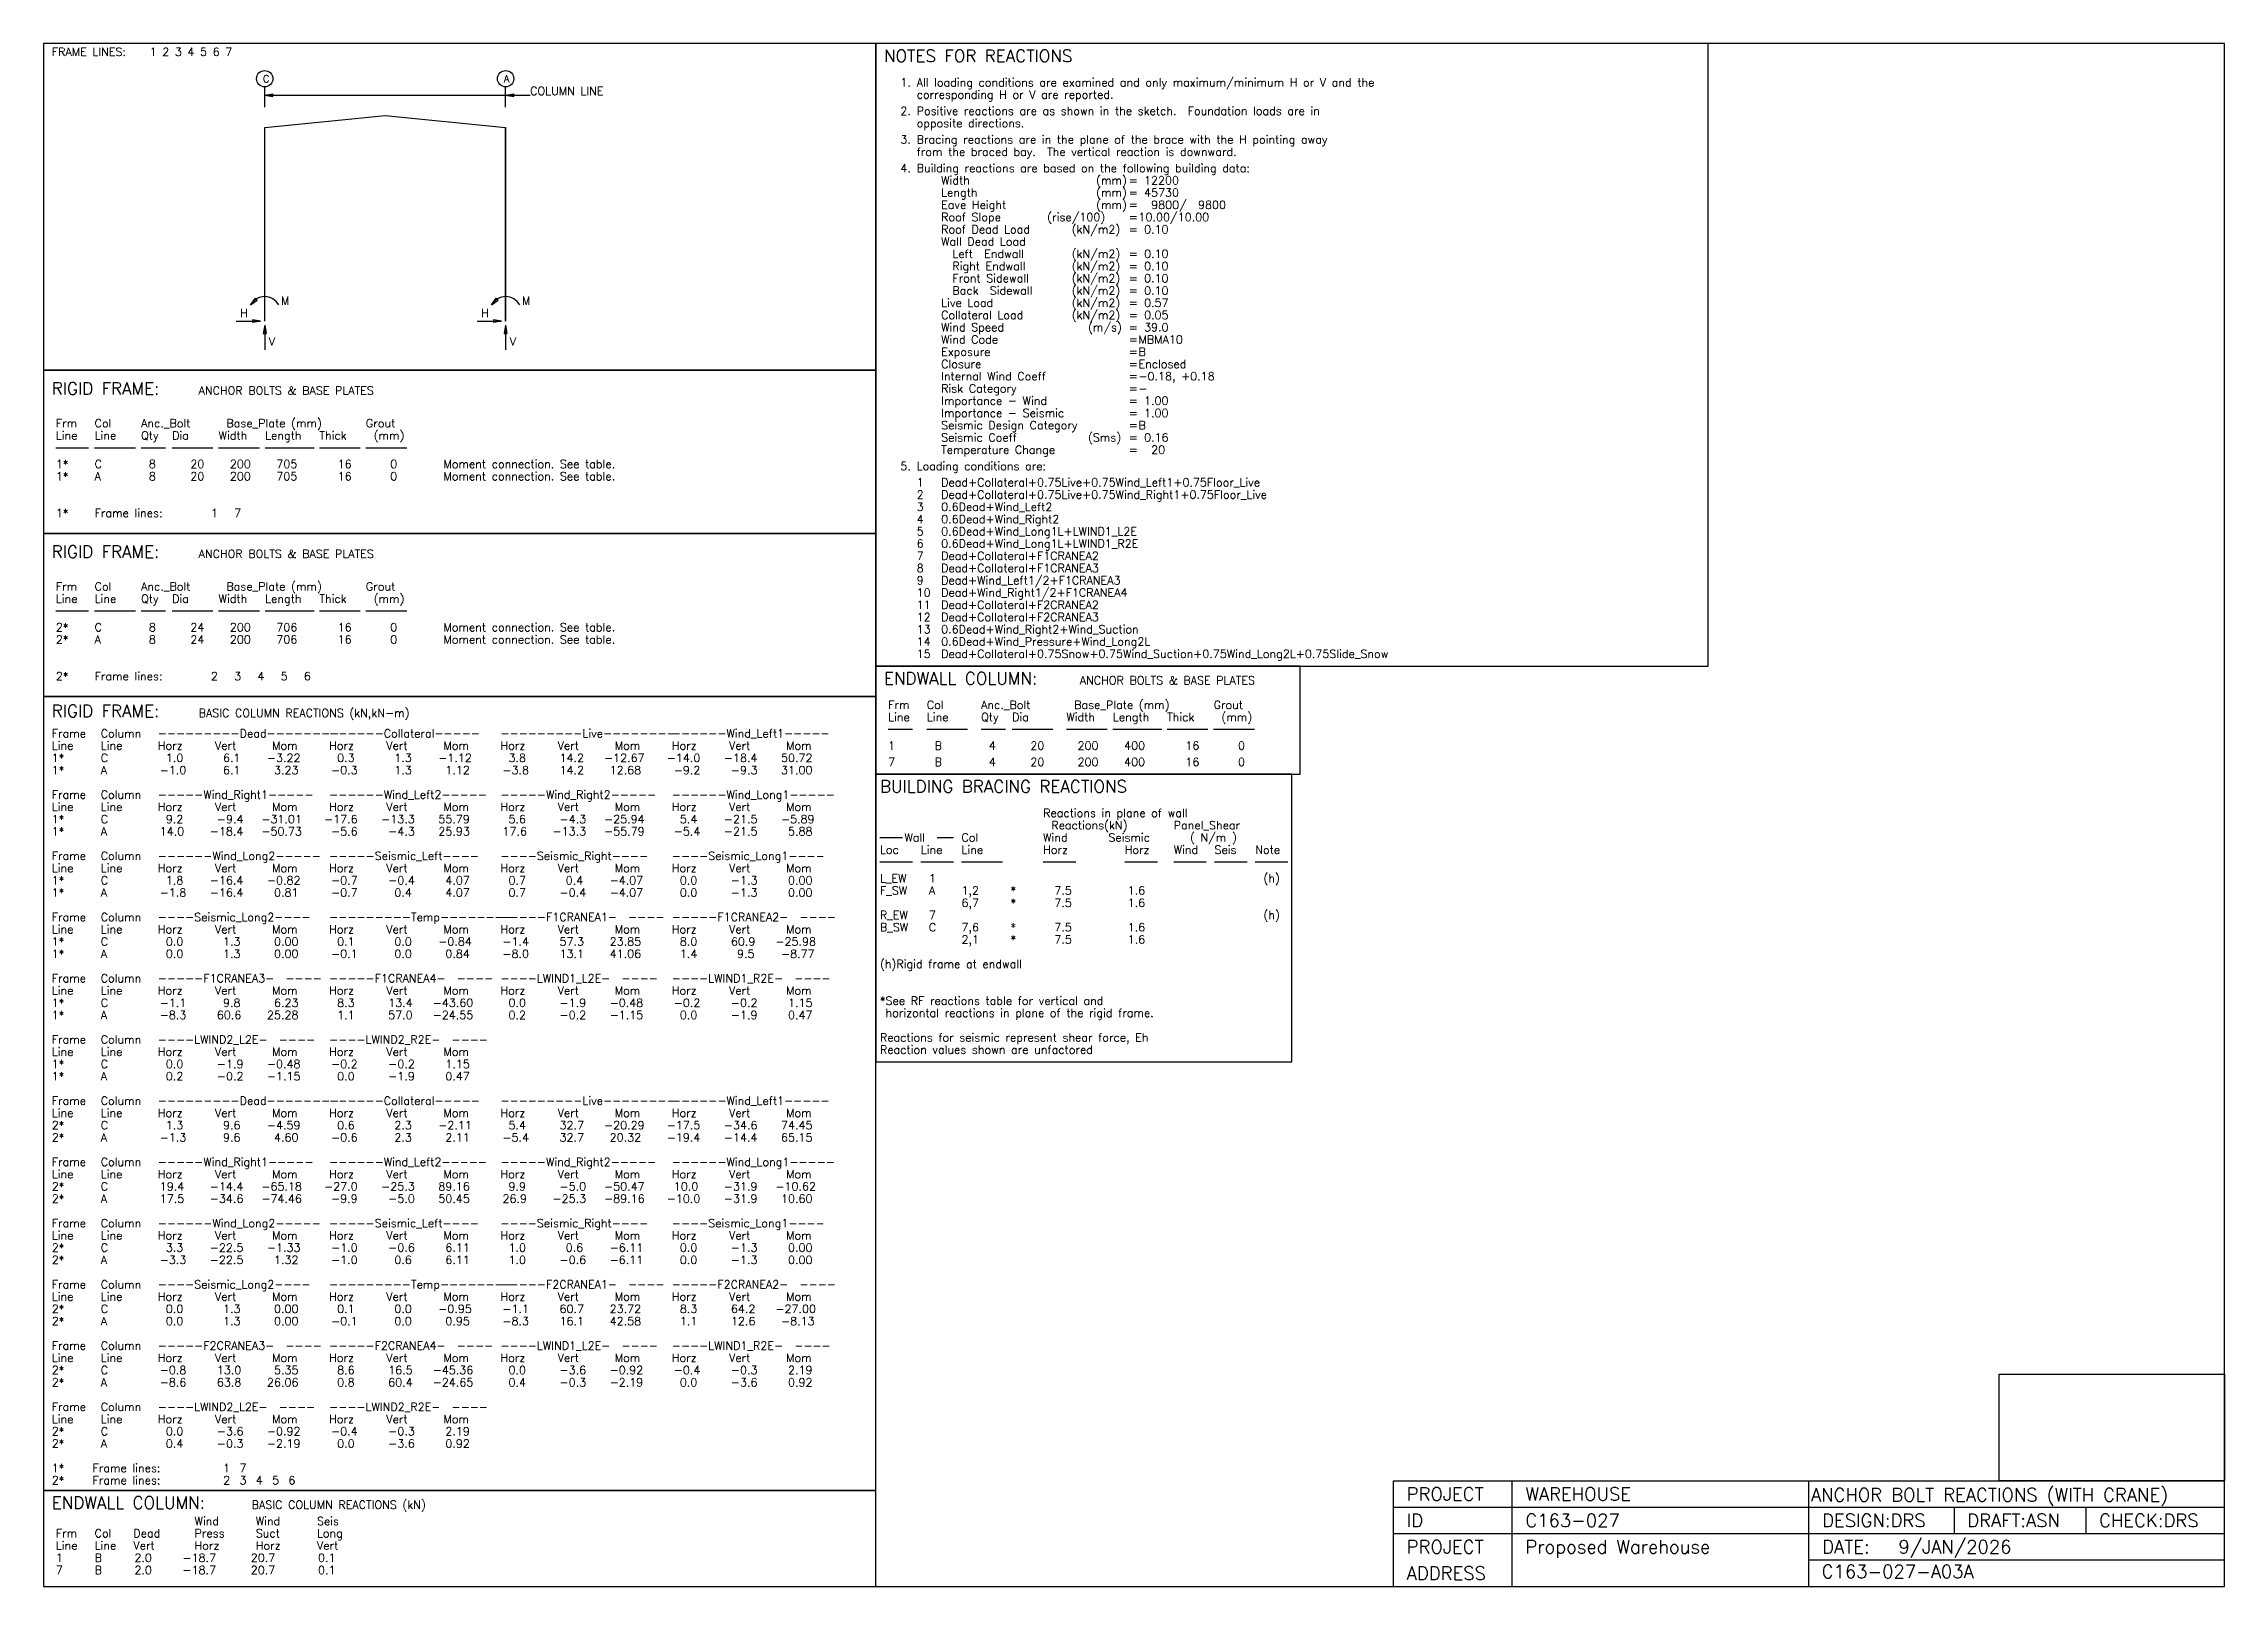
# Model space of a CAD drawing. Extents: x 0 to 48253, y 10738 to 44860.
import ezdxf

# ---------------------------------------------------------------- set-up
doc = ezdxf.new("R2010")
doc.units = 0
doc.header["$MEASUREMENT"] = 0
doc.linetypes.add('CONTIN', pattern=[0])
doc.layers.get('0').update_dxf_attribs({"linetype": 'CONTIN'})
for name, color, linetype in [('1', 7, 'CONTIN'), ('13', 1, 'CONTIN'), ('14', 7, 'CONTIN'), ('20', 7, 'CONTIN'), ('22', 7, 'CONTIN'), ('26', 7, 'CONTIN')]:
    doc.layers.add(name, color=color, linetype=linetype)
doc.styles.add('SIMPLEX', font='SIMPLEX')
picture_1 = doc.add_image_def('image1.png', size_in_pixel=(129, 61))

msp = doc.modelspace()

# ---------------------------------------------------------------- texts
at = {"layer": '14', "style": 'SIMPLEX'}
for s, height, p in [('PROJECT', 291.8, (30161, 12634)), ('WAREHOUSE', 291.8, (32787, 12634)), ('ANCHOR BOLT REACTIONS (WITH CRANE)', 291.82, (39105, 12617)), ('ID', 291.8, (30161, 12051)), ('C163-027', 291.8, (32787, 12051)), ('DESIGN:DRS', 291.8, (39353, 12051)), ('DRAFT:ASN', 291.8, (42563, 12051)), ('CHECK:DRS', 291.8, (45481, 12051)), ('PROJECT', 291.8, (30161, 11467)), ('Proposed Warehouse', 291.82, (32787, 11467)), ('DATE:', 291.8, (39353, 11467)), (' 9/JAN/2026', 291.82, (40841, 11467)), ('ADDRESS', 291.8, (30161, 10883)), ('C163-027-A03A ', 291.82, (39343, 10922))]:
    msp.add_text(s, height=height, dxfattribs=at).set_placement(p)

# ---------------------------------------------------------------- blocks, each defined once
blk = doc.blocks.new('MARROW')
for p, q in [((0, 0), (-2.54, 0.42)), ((-2.54, 0.42), (-2.54, -0.42)), ((0, 0), (-2.54, -0.42))]:
    blk.add_line(p, q)
blk = doc.blocks.new('RFRM-1', base_point=(-4891.323, 6138.369))
for p, q in [((13523.782, 6138.369), (-4891.323, 6138.369)), ((-4891.323, 6138.369), (-4891.323, -1083.242)), ((13523.782, -1083.242), (13523.782, 6138.369)), ((-4891.323, -1083.242), (13523.782, -1083.242))]:
    blk.add_line(p, q)
at = {"layer": '1'}
for p, q in [((0, 4730.154), (0, 5181.505)), ((0, 5000.965), (5873.541, 5000.965)), ((5331.92, 4730.154), (5331.92, 5181.505)), ((0, 4283.018), (2665.96, 4549.614)), ((2665.96, 4549.614), (5331.92, 4283.018)), ((0, 0), (0, 4283.018)), ((0, 0), (0, 4283.018)), ((5331.92, 4283.018), (5331.92, 0)), ((5331.92, 0), (5331.92, 4283.018)), ((-631.891, 0), (-90.27, 0)), ((4700.03, 0), (5241.65, 0)), ((0, -90.27), (0, -631.891)), ((5331.92, -90.27), (5331.92, -631.891))]:
    blk.add_line(p, q, dxfattribs=at)
for centre in [(0, 180.54), (5331.92, 180.54)]:
    blk.add_arc(centre, 361.081, 30, 150, dxfattribs=at)
at = {"layer": '13'}
for centre in [(0, 5362.045), (5331.92, 5362.045)]:
    blk.add_circle(centre, 180.54, dxfattribs=at)
at = {"layer": '1', "xscale": 71.079, "yscale": 71.079, "zscale": 71.079}
for p, rotation in [((0, 5000.965), 180), ((5331.92, 5000.965), 180), ((-312.705, 361.08), 225), ((5019.216, 361.08), 225), ((0, -90.27), 90), ((5331.92, -90.27), 90)]:
    blk.add_blockref('MARROW', p, dxfattribs=dict(at, rotation=rotation))
for p in [(-90.27, 0), (5241.65, 0)]:
    blk.add_blockref('MARROW', p, dxfattribs=at)
at = {"layer": '13', "style": 'SIMPLEX'}
for s, p in [('C', (-40.622, 5280.802)), ('A', (5291.299, 5280.802))]:
    blk.add_text(s, height=162.486, dxfattribs=at).set_placement(p)
at = {"layer": '14', "style": 'SIMPLEX'}
for s, p in [('FRAME LINES:', (-4710.783, 5867.559)), ('1 2 3 4 5 6 7', (-2544.3, 5867.559)), ('COLUMN LINE', (5873.541, 5000.965)), ('M', (361.081, 361.081)), ('M', (5693.001, 361.081)), ('H', (-541.621, 90.27)), ('H', (4790.3, 90.27)), ('V', (90.27, -541.621)), ('V', (5422.19, -541.621))]:
    blk.add_text(s, height=180.54, dxfattribs=at).set_placement(p)
blk = doc.blocks.new('BOLT01')
for p, q in [((18415.104, 0), (0, 0)), ((0, 0), (0, -3610.805)), ((18415.104, -3610.805), (18415.104, 0)), ((0, -3610.805), (18415.104, -3610.805))]:
    blk.add_line(p, q)
at = {"layer": '14'}
for p, q in [((270.81, -1715.132), (992.971, -1715.132)), ((1128.377, -1715.132), (2031.078, -1715.132)), ((2157.456, -1715.132), (2699.077, -1715.132)), ((2843.509, -1715.132), (3746.21, -1715.132)), ((3872.588, -1715.132), (4775.289, -1715.132)), ((4901.667, -1715.132), (5984.908, -1715.132)), ((6102.259, -1715.132), (7004.96, -1715.132)), ((7131.339, -1715.132), (8034.041, -1715.132))]:
    blk.add_line(p, q, dxfattribs=at)
at = {"layer": '13', "style": 'SIMPLEX'}
for s, p in [('1*', (270.81, -2166.483)), ('1*', (270.81, -2437.293)), ('A', (1128.377, -2437.293)), ('C', (1128.377, -2166.483)), ('1*', (270.81, -3249.725)), ('1', (3701.074, -3249.725)), ('7', (4215.614, -3249.725))]:
    blk.add_text(s, height=180.54, dxfattribs=at).set_placement(p)
at = {"layer": '14', "style": 'SIMPLEX'}
for s, p in [('Frm', (270.81, -1263.782)), ('Line', (270.81, -1534.592)), ('Col', (1128.377, -1263.782)), ('Line', (1128.377, -1534.592)), ('Anc._Bolt', (2157.456, -1263.782)), ('Qty', (2157.456, -1534.592)), ('Dia', (2843.509, -1534.592)), ('Width', (3872.588, -1534.592)), ('Base_Plate (mm)', (4044.101, -1263.782)), ('Length', (4901.667, -1534.592)), ('Thick', (6102.259, -1534.592)), ('Grout', (7131.339, -1263.782)), ('(mm)', (7302.853, -1534.592)), ('Moment connection. See table.', (8846.475, -2166.483)), ('Moment connection. See table.', (8846.475, -2437.293)), ('Frame lines:', (1128.377, -3249.725))]:
    blk.add_text(s, height=180.54, dxfattribs=at).set_placement(p)
at = {"layer": '20', "style": 'SIMPLEX'}
for s, height, p in [('RIGID FRAME:', 270.81, (180.54, -541.621)), ('ANCHOR BOLTS & BASE PLATES', 180.54, (3430.265, -541.621))]:
    blk.add_text(s, height=height, dxfattribs=at).set_placement(p)
at = {"layer": '26', "style": 'SIMPLEX'}
for s, p in [('8', (2328.969, -2166.483)), ('8', (2328.969, -2437.293)), ('   20', (2843.509, -2166.483)), ('   20', (2843.509, -2437.293)), ('  200', (3872.588, -2166.483)), ('  200', (3872.588, -2437.293)), ('  705', (4901.667, -2166.483)), ('  705', (4901.667, -2437.293)), ('   16', (6102.259, -2166.483)), ('   16', (6102.259, -2437.293)), ('    0', (7131.339, -2166.483)), ('    0', (7131.339, -2437.293))]:
    blk.add_text(s, height=180.54, dxfattribs=at).set_placement(p)
blk = doc.blocks.new('BOLT02')
for p, q in [((18415.104, 0), (0, 0)), ((0, 0), (0, -3610.805)), ((18415.104, -3610.805), (18415.104, 0)), ((0, -3610.805), (18415.104, -3610.805))]:
    blk.add_line(p, q)
at = {"layer": '14'}
for p, q in [((270.81, -1715.132), (992.971, -1715.132)), ((1128.377, -1715.132), (2031.078, -1715.132)), ((2157.456, -1715.132), (2699.077, -1715.132)), ((2843.509, -1715.132), (3746.21, -1715.132)), ((3872.588, -1715.132), (4775.289, -1715.132)), ((4901.667, -1715.132), (5984.908, -1715.132)), ((6102.259, -1715.132), (7004.96, -1715.132)), ((7131.339, -1715.132), (8034.041, -1715.132))]:
    blk.add_line(p, q, dxfattribs=at)
at = {"layer": '13', "style": 'SIMPLEX'}
for s, p in [('2*', (270.81, -2166.483)), ('2*', (270.81, -2437.293)), ('A', (1128.377, -2437.293)), ('C', (1128.377, -2166.483)), ('2*', (270.81, -3249.725)), ('2', (3701.074, -3249.725)), ('3', (4215.614, -3249.725)), ('4', (4730.153, -3249.725)), ('5', (5244.693, -3249.725)), ('6', (5759.232, -3249.725))]:
    blk.add_text(s, height=180.54, dxfattribs=at).set_placement(p)
at = {"layer": '14', "style": 'SIMPLEX'}
for s, p in [('Frm', (270.81, -1263.782)), ('Line', (270.81, -1534.592)), ('Col', (1128.377, -1263.782)), ('Line', (1128.377, -1534.592)), ('Anc._Bolt', (2157.456, -1263.782)), ('Qty', (2157.456, -1534.592)), ('Dia', (2843.509, -1534.592)), ('Width', (3872.588, -1534.592)), ('Base_Plate (mm)', (4044.101, -1263.782)), ('Length', (4901.667, -1534.592)), ('Thick', (6102.259, -1534.592)), ('Grout', (7131.339, -1263.782)), ('(mm)', (7302.853, -1534.592)), ('Moment connection. See table.', (8846.475, -2166.483)), ('Moment connection. See table.', (8846.475, -2437.293)), ('Frame lines:', (1128.377, -3249.725))]:
    blk.add_text(s, height=180.54, dxfattribs=at).set_placement(p)
at = {"layer": '20', "style": 'SIMPLEX'}
for s, height, p in [('RIGID FRAME:', 270.81, (180.54, -541.621)), ('ANCHOR BOLTS & BASE PLATES', 180.54, (3430.265, -541.621))]:
    blk.add_text(s, height=height, dxfattribs=at).set_placement(p)
at = {"layer": '26', "style": 'SIMPLEX'}
for s, p in [('8', (2328.969, -2166.483)), ('8', (2328.969, -2437.293)), ('   24', (2843.509, -2166.483)), ('   24', (2843.509, -2437.293)), ('  200', (3872.588, -2166.483)), ('  200', (3872.588, -2437.293)), ('  706', (4901.667, -2166.483)), ('  706', (4901.667, -2437.293)), ('   16', (6102.259, -2166.483)), ('   16', (6102.259, -2437.293)), ('    0', (7131.339, -2166.483)), ('    0', (7131.339, -2437.293))]:
    blk.add_text(s, height=180.54, dxfattribs=at).set_placement(p)
blk = doc.blocks.new('RFBASE')
at = {"layer": '1'}
for p, q in [((18415.104, 0), (0, 0)), ((0, 0), (0, -17557.535)), ((18415.104, -17557.535), (18415.104, 0)), ((0, -17557.535), (18415.104, -17557.535))]:
    blk.add_line(p, q, dxfattribs=at)
at = {"layer": '13', "style": 'SIMPLEX'}
for s, p in [('1*', (180.54, -1444.322)), ('C', (1263.782, -1444.322)), ('1*', (180.54, -1715.132)), ('A', (1263.782, -1715.132)), ('1*', (180.54, -2798.374)), ('1*', (180.54, -3069.185)), ('A', (1263.782, -3069.185)), ('C', (1263.782, -2798.374)), ('1*', (180.54, -4152.426)), ('1*', (180.54, -4423.236)), ('A', (1263.782, -4423.236)), ('C', (1263.782, -4152.426)), ('1*', (180.54, -5506.478)), ('1*', (180.54, -5777.288)), ('A', (1263.782, -5777.288)), ('C', (1263.782, -5506.478)), ('1*', (180.54, -6860.528)), ('C', (1263.782, -6860.528)), ('1*', (180.54, -7131.339)), ('A', (1263.782, -7131.339)), ('1*', (180.54, -8214.581)), ('C', (1263.782, -8214.581)), ('1*', (180.54, -8485.392)), ('A', (1263.782, -8485.392)), ('2*', (180.54, -9568.633)), ('C', (1263.782, -9568.633)), ('2*', (180.54, -9839.443)), ('A', (1263.782, -9839.443)), ('2*', (180.54, -10922.686)), ('2*', (180.54, -11193.496)), ('A', (1263.782, -11193.496)), ('C', (1263.782, -10922.686)), ('2*', (180.54, -12276.737)), ('2*', (180.54, -12547.548)), ('A', (1263.782, -12547.548)), ('C', (1263.782, -12276.737)), ('2*', (180.54, -13630.789)), ('C', (1263.782, -13630.789)), ('2*', (180.54, -13901.6)), ('A', (1263.782, -13901.6)), ('2*', (180.54, -14984.84)), ('C', (1263.782, -14984.84)), ('2*', (180.54, -15255.65)), ('A', (1263.782, -15255.65)), ('2*', (180.54, -16338.891)), ('C', (1263.782, -16338.891)), ('2*', (180.54, -16609.701)), ('A', (1263.782, -16609.701)), ('2*', (180.54, -17422.133)), ('1*', (180.54, -17151.32)), ('2', (3971.885, -17422.133)), ('1', (3971.885, -17151.32)), ('7', (4332.966, -17151.32)), ('3', (4332.966, -17422.133)), ('4', (4694.047, -17422.133)), ('5', (5055.127, -17422.133)), ('6', (5416.208, -17422.133))]:
    blk.add_text(s, height=180.54, dxfattribs=at).set_placement(p)
at = {"layer": '14', "style": 'SIMPLEX'}
for s, p in [('Frame', (180.54, -902.701)), ('Column', (1263.782, -902.701)), ('---------Dead--------', (2527.563, -902.701)), ('------Collateral-----', (6318.909, -902.701)), ('---------Live--------', (10110.254, -902.701)), ('------Wind_Left1-----', (13901.6, -902.701)), ('Line', (180.54, -1173.512)), ('Line', (1263.782, -1173.512)), ('Horz', (2527.563, -1173.512)), ('Vert', (3791.345, -1173.512)), ('Mom', (5055.127, -1173.512)), ('Horz', (6318.909, -1173.512)), ('Vert', (7582.69, -1173.512)), ('Mom', (8846.473, -1173.512)), ('Horz', (10110.254, -1173.512)), ('Vert', (11374.036, -1173.512)), ('Mom', (12637.817, -1173.512)), ('Horz', (13901.6, -1173.512)), ('Vert', (15165.381, -1173.512)), ('Mom', (16429.162, -1173.512)), ('Frame', (180.54, -2256.753)), ('Line', (180.54, -2527.564)), ('Column', (1263.782, -2256.753)), ('Line', (1263.782, -2527.564)), ('-----Wind_Right1-----', (2527.563, -2256.753)), ('Horz', (2527.563, -2527.564)), ('Vert', (3791.345, -2527.564)), ('Mom', (5055.127, -2527.564)), ('------Wind_Left2-----', (6318.909, -2256.753)), ('Horz', (6318.909, -2527.564)), ('Vert', (7582.69, -2527.564)), ('Mom', (8846.473, -2527.564)), ('-----Wind_Right2-----', (10110.254, -2256.753)), ('Horz', (10110.254, -2527.564)), ('Vert', (11374.036, -2527.564)), ('Mom', (12637.817, -2527.564)), ('------Wind_Long1-----', (13901.6, -2256.753)), ('Horz', (13901.6, -2527.564)), ('Vert', (15165.381, -2527.564)), ('Mom', (16429.162, -2527.564)), ('Frame', (180.54, -3610.805)), ('Line', (180.54, -3881.615)), ('Column', (1263.782, -3610.805)), ('Line', (1263.782, -3881.615)), ('------Wind_Long2-----', (2527.563, -3610.805)), ('Horz', (2527.563, -3881.615)), ('Vert', (3791.345, -3881.615)), ('Mom', (5055.127, -3881.615)), ('-----Seismic_Left----', (6318.909, -3610.805)), ('Horz', (6318.909, -3881.615)), ('Vert', (7582.69, -3881.615)), ('Mom', (8846.473, -3881.615)), ('----Seismic_Right----', (10110.254, -3610.805)), ('Horz', (10110.254, -3881.615)), ('Vert', (11374.036, -3881.615)), ('Mom', (12637.817, -3881.615)), ('----Seismic_Long1----', (13901.6, -3610.805)), ('Horz', (13901.6, -3881.615)), ('Vert', (15165.381, -3881.615)), ('Mom', (16429.162, -3881.615)), ('Frame', (180.54, -4964.856)), ('Column', (1263.782, -4964.856)), ('----Seismic_Long2----', (2527.563, -4964.856)), ('---------Temp--------', (6318.909, -4964.856)), ('-----F1CRANEA1-  ----', (10110.254, -4964.856)), ('-----F1CRANEA2-  ----', (13901.6, -4964.856)), ('Line', (180.54, -5235.667)), ('Line', (1263.782, -5235.667)), ('Horz', (2527.563, -5235.667)), ('Vert', (3791.345, -5235.667)), ('Mom', (5055.127, -5235.667)), ('Horz', (6318.909, -5235.667)), ('Vert', (7582.69, -5235.667)), ('Mom', (8846.473, -5235.667)), ('Horz', (10110.254, -5235.667)), ('Vert', (11374.036, -5235.667)), ('Mom', (12637.817, -5235.667)), ('Horz', (13901.6, -5235.667)), ('Vert', (15165.381, -5235.667)), ('Mom', (16429.162, -5235.667)), ('Frame', (180.54, -6318.908)), ('Column', (1263.782, -6318.908)), ('-----F1CRANEA3-  ----', (2527.563, -6318.908)), ('-----F1CRANEA4-  ----', (6318.909, -6318.908)), ('----LWIND1_L2E-  ----', (10110.254, -6318.908)), ('----LWIND1_R2E-  ----', (13901.6, -6318.908)), ('Line', (180.54, -6589.719)), ('Line', (1263.782, -6589.719)), ('Horz', (2527.563, -6589.719)), ('Vert', (3791.345, -6589.719)), ('Mom', (5055.127, -6589.719)), ('Horz', (6318.909, -6589.719)), ('Vert', (7582.69, -6589.719)), ('Mom', (8846.473, -6589.719)), ('Horz', (10110.254, -6589.719)), ('Vert', (11374.036, -6589.719)), ('Mom', (12637.817, -6589.719)), ('Horz', (13901.6, -6589.719)), ('Vert', (15165.381, -6589.719)), ('Mom', (16429.162, -6589.719)), ('Frame', (180.54, -7672.96)), ('Column', (1263.782, -7672.96)), ('----LWIND2_L2E-  ----', (2527.563, -7672.96)), ('----LWIND2_R2E-  ----', (6318.909, -7672.96)), ('Line', (180.54, -7943.771)), ('Line', (1263.782, -7943.771)), ('Horz', (2527.563, -7943.771)), ('Vert', (3791.345, -7943.771)), ('Mom', (5055.127, -7943.771)), ('Horz', (6318.909, -7943.771)), ('Vert', (7582.69, -7943.771)), ('Mom', (8846.473, -7943.771)), ('Frame', (180.54, -9027.013)), ('Line', (180.54, -9297.823)), ('Column', (1263.782, -9027.013)), ('Line', (1263.782, -9297.823)), ('---------Dead--------', (2527.563, -9027.013)), ('Horz', (2527.563, -9297.823)), ('Vert', (3791.345, -9297.823)), ('Mom', (5055.127, -9297.823)), ('------Collateral-----', (6318.909, -9027.013)), ('Horz', (6318.909, -9297.823)), ('Vert', (7582.69, -9297.823)), ('Mom', (8846.473, -9297.823)), ('---------Live--------', (10110.254, -9027.013)), ('Horz', (10110.254, -9297.823)), ('Vert', (11374.036, -9297.823)), ('Mom', (12637.817, -9297.823)), ('------Wind_Left1-----', (13901.6, -9027.013)), ('Horz', (13901.6, -9297.823)), ('Vert', (15165.381, -9297.823)), ('Mom', (16429.162, -9297.823)), ('Frame', (180.54, -10381.064)), ('Line', (180.54, -10651.875)), ('Column', (1263.782, -10381.064)), ('Line', (1263.782, -10651.875)), ('-----Wind_Right1-----', (2527.563, -10381.064)), ('Horz', (2527.563, -10651.875)), ('Vert', (3791.345, -10651.875)), ('Mom', (5055.127, -10651.875)), ('------Wind_Left2-----', (6318.909, -10381.064)), ('Horz', (6318.909, -10651.875)), ('Vert', (7582.69, -10651.875)), ('Mom', (8846.473, -10651.875)), ('-----Wind_Right2-----', (10110.254, -10381.064)), ('Horz', (10110.254, -10651.875)), ('Vert', (11374.036, -10651.875)), ('Mom', (12637.817, -10651.875)), ('------Wind_Long1-----', (13901.6, -10381.064)), ('Horz', (13901.6, -10651.875)), ('Vert', (15165.381, -10651.875)), ('Mom', (16429.162, -10651.875)), ('Frame', (180.54, -11735.117)), ('Column', (1263.782, -11735.117)), ('------Wind_Long2-----', (2527.563, -11735.117)), ('-----Seismic_Left----', (6318.909, -11735.117)), ('----Seismic_Right----', (10110.254, -11735.117)), ('----Seismic_Long1----', (13901.6, -11735.117)), ('Line', (180.54, -12005.928)), ('Line', (1263.782, -12005.928)), ('Horz', (2527.563, -12005.928)), ('Vert', (3791.345, -12005.928)), ('Mom', (5055.127, -12005.928)), ('Horz', (6318.909, -12005.928)), ('Vert', (7582.69, -12005.928)), ('Mom', (8846.473, -12005.928)), ('Horz', (10110.254, -12005.928)), ('Vert', (11374.036, -12005.928)), ('Mom', (12637.817, -12005.928)), ('Horz', (13901.6, -12005.928)), ('Vert', (15165.381, -12005.928)), ('Mom', (16429.162, -12005.928)), ('Frame', (180.54, -13089.168)), ('Column', (1263.782, -13089.168)), ('----Seismic_Long2----', (2527.563, -13089.168)), ('---------Temp--------', (6318.909, -13089.168)), ('-----F2CRANEA1-  ----', (10110.254, -13089.168)), ('-----F2CRANEA2-  ----', (13901.6, -13089.168)), ('Line', (180.54, -13359.979)), ('Line', (1263.782, -13359.979)), ('Horz', (2527.563, -13359.979)), ('Vert', (3791.345, -13359.979)), ('Mom', (5055.127, -13359.979)), ('Horz', (6318.909, -13359.979)), ('Vert', (7582.69, -13359.979)), ('Mom', (8846.473, -13359.979)), ('Horz', (10110.254, -13359.979)), ('Vert', (11374.036, -13359.979)), ('Mom', (12637.817, -13359.979)), ('Horz', (13901.6, -13359.979)), ('Vert', (15165.381, -13359.979)), ('Mom', (16429.162, -13359.979)), ('Frame', (180.54, -14443.219)), ('Column', (1263.782, -14443.219)), ('-----F2CRANEA3-  ----', (2527.563, -14443.219)), ('-----F2CRANEA4-  ----', (6318.909, -14443.219)), ('----LWIND1_L2E-  ----', (10110.254, -14443.219)), ('----LWIND1_R2E-  ----', (13901.6, -14443.219)), ('Line', (180.54, -14714.028)), ('Line', (1263.782, -14714.028)), ('Horz', (2527.563, -14714.028)), ('Vert', (3791.345, -14714.028)), ('Mom', (5055.127, -14714.028)), ('Horz', (6318.909, -14714.028)), ('Vert', (7582.69, -14714.028)), ('Mom', (8846.473, -14714.028)), ('Horz', (10110.254, -14714.028)), ('Vert', (11374.036, -14714.028)), ('Mom', (12637.817, -14714.028)), ('Horz', (13901.6, -14714.028)), ('Vert', (15165.381, -14714.028)), ('Mom', (16429.162, -14714.028)), ('Frame', (180.54, -15797.27)), ('Line', (180.54, -16068.079)), ('Column', (1263.782, -15797.27)), ('Line', (1263.782, -16068.079)), ('----LWIND2_L2E-  ----', (2527.563, -15797.27)), ('Horz', (2527.563, -16068.079)), ('Vert', (3791.345, -16068.079)), ('Mom', (5055.127, -16068.079)), ('----LWIND2_R2E-  ----', (6318.909, -15797.27)), ('Horz', (6318.909, -16068.079)), ('Vert', (7582.69, -16068.079)), ('Mom', (8846.473, -16068.079)), ('Frame lines:', (1083.242, -17151.32)), ('Frame lines:', (1083.242, -17422.133))]:
    blk.add_text(s, height=180.54, dxfattribs=at).set_placement(p)
at = {"layer": '20', "style": 'SIMPLEX'}
for s, height, p in [('RIGID FRAME:', 270.81, (180.54, -451.351)), ('BASIC COLUMN REACTIONS (kN,kN-m)', 180.54, (3430.265, -451.351))]:
    blk.add_text(s, height=height, dxfattribs=at).set_placement(p)
at = {"layer": '26', "style": 'SIMPLEX'}
for s, p in [('    1.0', (2166.483, -1444.322)), ('    6.1', (3430.265, -1444.322)), ('  -3.22', (4694.047, -1444.322)), ('    0.3', (5957.829, -1444.322)), ('    1.3', (7221.61, -1444.322)), ('  -1.12', (8485.392, -1444.322)), ('    3.8', (9749.174, -1444.322)), ('   14.2', (11012.955, -1444.322)), (' -12.67', (12276.737, -1444.322)), ('  -14.0', (13540.519, -1444.322)), ('  -18.4', (14804.301, -1444.322)), ('  50.72', (16068.083, -1444.322)), ('   -1.0', (2166.483, -1715.132)), ('    6.1', (3430.265, -1715.132)), ('   3.23', (4694.047, -1715.132)), ('   -0.3', (5957.829, -1715.132)), ('    1.3', (7221.61, -1715.132)), ('   1.12', (8485.392, -1715.132)), ('   -3.8', (9749.174, -1715.132)), ('   14.2', (11012.955, -1715.132)), ('  12.68', (12276.737, -1715.132)), ('   -9.2', (13540.519, -1715.132)), ('   -9.3', (14804.301, -1715.132)), ('  31.00', (16068.083, -1715.132)), ('   14.0', (2166.483, -3069.185)), ('    9.2', (2166.483, -2798.374)), ('  -18.4', (3430.265, -3069.185)), ('   -9.4', (3430.265, -2798.374)), (' -31.01', (4694.047, -2798.374)), (' -50.73', (4694.047, -3069.185)), ('  -17.6', (5957.829, -2798.374)), ('   -5.6', (5957.829, -3069.185)), ('  -13.3', (7221.61, -2798.374)), ('   -4.3', (7221.61, -3069.185)), ('  55.79', (8485.392, -2798.374)), ('  25.93', (8485.392, -3069.185)), ('   17.6', (9749.174, -3069.185)), ('    5.6', (9749.174, -2798.374)), ('  -13.3', (11012.955, -3069.185)), ('   -4.3', (11012.955, -2798.374)), (' -25.94', (12276.737, -2798.374)), (' -55.79', (12276.737, -3069.185)), ('   -5.4', (13540.519, -3069.185)), ('    5.4', (13540.519, -2798.374)), ('  -21.5', (14804.301, -2798.374)), ('  -21.5', (14804.301, -3069.185)), ('  -5.89', (16068.083, -2798.374)), ('   5.88', (16068.083, -3069.185)), ('   -1.8', (2166.483, -4423.236)), ('    1.8', (2166.483, -4152.426)), ('  -16.4', (3430.265, -4152.426)), ('  -16.4', (3430.265, -4423.236)), ('  -0.82', (4694.047, -4152.426)), ('   0.81', (4694.047, -4423.236)), ('   -0.7', (5957.829, -4152.426)), ('   -0.7', (5957.829, -4423.236)), ('   -0.4', (7221.61, -4152.426)), ('    0.4', (7221.61, -4423.236)), ('   4.07', (8485.392, -4152.426)), ('   4.07', (8485.392, -4423.236)), ('    0.7', (9749.174, -4152.426)), ('    0.7', (9749.174, -4423.236)), ('   -0.4', (11012.955, -4423.236)), ('    0.4', (11012.955, -4152.426)), ('  -4.07', (12276.737, -4152.426)), ('  -4.07', (12276.737, -4423.236)), ('    0.0', (13540.519, -4152.426)), ('    0.0', (13540.519, -4423.236)), ('   -1.3', (14804.301, -4152.426)), ('   -1.3', (14804.301, -4423.236)), ('   0.00', (16068.083, -4152.426)), ('   0.00', (16068.083, -4423.236)), ('    0.0', (2166.483, -5506.478)), ('    0.0', (2166.483, -5777.288)), ('    1.3', (3430.265, -5506.478)), ('    1.3', (3430.265, -5777.288)), ('   0.00', (4694.047, -5506.478)), ('   0.00', (4694.047, -5777.288)), ('   -0.1', (5957.829, -5777.288)), ('    0.1', (5957.829, -5506.478)), ('    0.0', (7221.61, -5506.478)), ('    0.0', (7221.61, -5777.288)), ('  -0.84', (8485.392, -5506.478)), ('   0.84', (8485.392, -5777.288)), ('   -1.4', (9749.174, -5506.478)), ('   -8.0', (9749.174, -5777.288)), ('   57.3', (11012.955, -5506.478)), ('   13.1', (11012.955, -5777.288)), ('  23.85', (12276.737, -5506.478)), ('  41.06', (12276.737, -5777.288)), ('    8.0', (13540.519, -5506.478)), ('    1.4', (13540.519, -5777.288)), ('   60.9', (14804.301, -5506.478)), ('    9.5', (14804.301, -5777.288)), (' -25.98', (16068.083, -5506.478)), ('  -8.77', (16068.083, -5777.288)), ('   -1.1', (2166.483, -6860.528)), ('    9.8', (3430.265, -6860.528)), ('   6.23', (4694.047, -6860.528)), ('    8.3', (5957.829, -6860.528)), ('   13.4', (7221.61, -6860.528)), (' -43.60', (8485.392, -6860.528)), ('    0.0', (9749.174, -6860.528)), ('   -1.9', (11012.955, -6860.528)), ('  -0.48', (12276.737, -6860.528)), ('   -0.2', (13540.519, -6860.528)), ('   -0.2', (14804.301, -6860.528)), ('   1.15', (16068.083, -6860.528)), ('   -8.3', (2166.483, -7131.339)), ('   60.6', (3430.265, -7131.339)), ('  25.28', (4694.047, -7131.339)), ('    1.1', (5957.829, -7131.339)), ('   57.0', (7221.61, -7131.339)), (' -24.55', (8485.392, -7131.339)), ('    0.2', (9749.174, -7131.339)), ('   -0.2', (11012.955, -7131.339)), ('  -1.15', (12276.737, -7131.339)), ('    0.0', (13540.519, -7131.339)), ('   -1.9', (14804.301, -7131.339)), ('   0.47', (16068.083, -7131.339)), ('    0.0', (2166.483, -8214.581)), ('   -1.9', (3430.265, -8214.581)), ('  -0.48', (4694.047, -8214.581)), ('   -0.2', (5957.829, -8214.581)), ('   -0.2', (7221.61, -8214.581)), ('   1.15', (8485.392, -8214.581)), ('    0.2', (2166.483, -8485.392)), ('   -0.2', (3430.265, -8485.392)), ('  -1.15', (4694.047, -8485.392)), ('    0.0', (5957.829, -8485.392)), ('   -1.9', (7221.61, -8485.392)), ('   0.47', (8485.392, -8485.392)), ('    1.3', (2166.483, -9568.633)), ('    9.6', (3430.265, -9568.633)), ('  -4.59', (4694.047, -9568.633)), ('    0.6', (5957.829, -9568.633)), ('    2.3', (7221.61, -9568.633)), ('  -2.11', (8485.392, -9568.633)), ('    5.4', (9749.174, -9568.633)), ('   32.7', (11012.955, -9568.633)), (' -20.29', (12276.737, -9568.633)), ('  -17.5', (13540.519, -9568.633)), ('  -34.6', (14804.301, -9568.633)), ('  74.45', (16068.083, -9568.633)), ('   -1.3', (2166.483, -9839.443)), ('    9.6', (3430.265, -9839.443)), ('   4.60', (4694.047, -9839.443)), ('   -0.6', (5957.829, -9839.443)), ('    2.3', (7221.61, -9839.443)), ('   2.11', (8485.392, -9839.443)), ('   -5.4', (9749.174, -9839.443)), ('   32.7', (11012.955, -9839.443)), ('  20.32', (12276.737, -9839.443)), ('  -19.4', (13540.519, -9839.443)), ('  -14.4', (14804.301, -9839.443)), ('  65.15', (16068.083, -9839.443)), ('   19.4', (2166.483, -10922.686)), ('   17.5', (2166.483, -11193.496)), ('  -14.4', (3430.265, -10922.686)), ('  -34.6', (3430.265, -11193.496)), (' -65.18', (4694.047, -10922.686)), (' -74.46', (4694.047, -11193.496)), ('  -27.0', (5957.829, -10922.686)), ('   -9.9', (5957.829, -11193.496)), ('  -25.3', (7221.61, -10922.686)), ('   -5.0', (7221.61, -11193.496)), ('  89.16', (8485.392, -10922.686)), ('  50.45', (8485.392, -11193.496)), ('   26.9', (9749.174, -11193.496)), ('    9.9', (9749.174, -10922.686)), ('  -25.3', (11012.955, -11193.496)), ('   -5.0', (11012.955, -10922.686)), (' -50.47', (12276.737, -10922.686)), (' -89.16', (12276.737, -11193.496)), ('  -10.0', (13540.519, -11193.496)), ('   10.0', (13540.519, -10922.686)), ('  -31.9', (14804.301, -10922.686)), ('  -31.9', (14804.301, -11193.496)), (' -10.62', (16068.083, -10922.686)), ('  10.60', (16068.083, -11193.496)), ('   -3.3', (2166.483, -12547.548)), ('    3.3', (2166.483, -12276.737)), ('  -22.5', (3430.265, -12276.737)), ('  -22.5', (3430.265, -12547.548)), ('  -1.33', (4694.047, -12276.737)), ('   1.32', (4694.047, -12547.548)), ('   -1.0', (5957.829, -12276.737)), ('   -1.0', (5957.829, -12547.548)), ('   -0.6', (7221.61, -12276.737)), ('    0.6', (7221.61, -12547.548)), ('   6.11', (8485.392, -12276.737)), ('   6.11', (8485.392, -12547.548)), ('    1.0', (9749.174, -12276.737)), ('    1.0', (9749.174, -12547.548)), ('   -0.6', (11012.955, -12547.548)), ('    0.6', (11012.955, -12276.737)), ('  -6.11', (12276.737, -12276.737)), ('  -6.11', (12276.737, -12547.548)), ('    0.0', (13540.519, -12276.737)), ('    0.0', (13540.519, -12547.548)), ('   -1.3', (14804.301, -12276.737)), ('   -1.3', (14804.301, -12547.548)), ('   0.00', (16068.083, -12276.737)), ('   0.00', (16068.083, -12547.548)), ('    0.0', (2166.483, -13630.789)), ('    1.3', (3430.265, -13630.789)), ('   0.00', (4694.047, -13630.789)), ('    0.1', (5957.829, -13630.789)), ('    0.0', (7221.61, -13630.789)), ('  -0.95', (8485.392, -13630.789)), ('   -1.1', (9749.174, -13630.789)), ('   60.7', (11012.955, -13630.789)), ('  23.72', (12276.737, -13630.789)), ('    8.3', (13540.519, -13630.789)), ('   64.2', (14804.301, -13630.789)), (' -27.00', (16068.083, -13630.789)), ('    0.0', (2166.483, -13901.6)), ('    1.3', (3430.265, -13901.6)), ('   0.00', (4694.047, -13901.6)), ('   -0.1', (5957.829, -13901.6)), ('    0.0', (7221.61, -13901.6)), ('   0.95', (8485.392, -13901.6)), ('   -8.3', (9749.174, -13901.6)), ('   16.1', (11012.955, -13901.6)), ('  42.58', (12276.737, -13901.6)), ('    1.1', (13540.519, -13901.6)), ('   12.6', (14804.301, -13901.6)), ('  -8.13', (16068.083, -13901.6)), ('   -0.8', (2166.483, -14984.84)), ('   13.0', (3430.265, -14984.84)), ('   5.35', (4694.047, -14984.84)), ('    8.6', (5957.829, -14984.84)), ('   16.5', (7221.61, -14984.84)), (' -45.36', (8485.392, -14984.84)), ('    0.0', (9749.174, -14984.84)), ('   -3.6', (11012.955, -14984.84)), ('  -0.92', (12276.737, -14984.84)), ('   -0.4', (13540.519, -14984.84)), ('   -0.3', (14804.301, -14984.84)), ('   2.19', (16068.083, -14984.84)), ('   -8.6', (2166.483, -15255.65)), ('   63.8', (3430.265, -15255.65)), ('  26.06', (4694.047, -15255.65)), ('    0.8', (5957.829, -15255.65)), ('   60.4', (7221.61, -15255.65)), (' -24.65', (8485.392, -15255.65)), ('    0.4', (9749.174, -15255.65)), ('   -0.3', (11012.955, -15255.65)), ('  -2.19', (12276.737, -15255.65)), ('    0.0', (13540.519, -15255.65)), ('   -3.6', (14804.301, -15255.65)), ('   0.92', (16068.083, -15255.65)), ('    0.0', (2166.483, -16338.891)), ('   -3.6', (3430.265, -16338.891)), ('  -0.92', (4694.047, -16338.891)), ('   -0.4', (5957.829, -16338.891)), ('   -0.3', (7221.61, -16338.891)), ('   2.19', (8485.392, -16338.891)), ('    0.4', (2166.483, -16609.701)), ('   -0.3', (3430.265, -16609.701)), ('  -2.19', (4694.047, -16609.701)), ('    0.0', (5957.829, -16609.701)), ('   -3.6', (7221.61, -16609.701)), ('   0.92', (8485.392, -16609.701))]:
    blk.add_text(s, height=180.54, dxfattribs=at).set_placement(p)
blk = doc.blocks.new('EWTABL')
for p, q in [((18415.104, 0), (0, 0)), ((0, 0), (0, -2121.348)), ((18415.104, -2121.348), (18415.104, 0)), ((0, -2121.348), (18415.104, -2121.348))]:
    blk.add_line(p, q)
at = {"layer": '13', "style": 'SIMPLEX'}
for s, p in [('1', (270.81, -1579.727)), ('B', (1128.377, -1579.727)), ('7', (270.81, -1850.538)), ('B', (1128.377, -1850.538))]:
    blk.add_text(s, height=180.54, dxfattribs=at).set_placement(p)
at = {"layer": '14', "style": 'SIMPLEX'}
for s, p in [('Frm', (270.81, -1038.106)), ('Col', (1128.377, -1038.106)), ('Dead', (1985.943, -1038.106)), ('Wind', (3339.995, -767.296)), ('Press', (3339.995, -1038.106)), ('Wind', (4694.046, -767.296)), ('Suct', (4694.046, -1038.106)), ('Seis', (6048.098, -767.296)), ('Long', (6048.098, -1038.106)), ('Line', (270.81, -1308.917)), ('Line', (1128.377, -1308.917)), ('Vert', (1985.943, -1308.917)), ('Horz', (3339.995, -1308.917)), ('Horz', (4694.046, -1308.917)), ('Vert', (6048.098, -1308.917))]:
    blk.add_text(s, height=180.54, dxfattribs=at).set_placement(p)
at = {"layer": '20', "style": 'SIMPLEX'}
for s, height, p in [('ENDWALL COLUMN:', 270.81, (180.54, -406.216)), ('BASIC COLUMN REACTIONS (kN)', 180.54, (4603.776, -406.216))]:
    blk.add_text(s, height=height, dxfattribs=at).set_placement(p)
at = {"layer": '26', "style": 'SIMPLEX'}
for s, p in [('    2.0', (1471.403, -1579.727)), ('  -18.7', (2825.455, -1579.727)), ('   20.7', (4179.507, -1579.727)), ('    0.1', (5533.559, -1579.727)), ('    2.0', (1471.403, -1850.538)), ('  -18.7', (2825.455, -1850.538)), ('   20.7', (4179.507, -1850.538)), ('    0.1', (5533.559, -1850.538))]:
    blk.add_text(s, height=180.54, dxfattribs=at).set_placement(p)
blk = doc.blocks.new('EWBASE')
for p, q in [((9388.093, 0), (0, 0)), ((0, 0), (0, -2392.158)), ((9388.093, -2392.158), (9388.093, 0)), ((0, -2392.158), (9388.093, -2392.158))]:
    blk.add_line(p, q)
at = {"layer": '14'}
for p, q in [((270.81, -1399.187), (812.431, -1399.187)), ((1128.377, -1399.187), (2031.078, -1399.187)), ((2328.969, -1399.187), (2870.59, -1399.187)), ((3015.022, -1399.187), (3917.723, -1399.187)), ((4215.614, -1399.187), (5118.315, -1399.187)), ((5244.693, -1399.187), (6327.935, -1399.187)), ((6445.285, -1399.187), (7347.986, -1399.187)), ((7474.366, -1399.187), (8377.067, -1399.187))]:
    blk.add_line(p, q, dxfattribs=at)
at = {"layer": '13', "style": 'SIMPLEX'}
for s, p in [('1', (270.81, -1850.538)), ('B', (1299.89, -1850.538)), ('7', (270.81, -2211.618)), ('B', (1299.89, -2211.618))]:
    blk.add_text(s, height=180.54, dxfattribs=at).set_placement(p)
at = {"layer": '14', "style": 'SIMPLEX'}
for s, p in [('Frm', (270.81, -947.836)), ('Col', (1128.377, -947.836)), ('Anc._Bolt', (2328.969, -947.836)), ('Base_Plate (mm)', (4387.127, -947.836)), ('Grout', (7474.366, -947.836)), ('Line', (270.81, -1218.647)), ('Line', (1128.377, -1218.647)), ('Qty', (2328.969, -1218.647)), ('Dia', (3015.022, -1218.647)), ('Width', (4215.614, -1218.647)), ('Length', (5244.693, -1218.647)), ('Thick', (6445.285, -1218.647)), ('(mm)', (7645.88, -1218.647))]:
    blk.add_text(s, height=180.54, dxfattribs=at).set_placement(p)
at = {"layer": '20', "style": 'SIMPLEX'}
for s, height, p in [('ENDWALL COLUMN:', 270.81, (180.54, -406.216)), ('ANCHOR BOLTS & BASE PLATES', 180.54, (4513.506, -406.216))]:
    blk.add_text(s, height=height, dxfattribs=at).set_placement(p)
at = {"layer": '26', "style": 'SIMPLEX'}
for s, p in [('4', (2500.482, -1850.538)), ('   20', (3015.022, -1850.538)), ('  200', (4215.614, -1850.538)), ('  400', (5244.693, -1850.538)), ('   16', (6445.285, -1850.538)), ('    0', (7474.366, -1850.538)), ('4', (2500.482, -2211.618)), ('   20', (3015.022, -2211.618)), ('  200', (4215.614, -2211.618)), ('  400', (5244.693, -2211.618)), ('   16', (6445.285, -2211.618)), ('    0', (7474.366, -2211.618))]:
    blk.add_text(s, height=180.54, dxfattribs=at).set_placement(p)
blk = doc.blocks.new('RNOTES')
for p, q in [((18415.104, 0), (0, 0)), ((0, 0), (0, -13766.193)), ((18415.104, -13766.193), (18415.104, 0)), ((0, -13766.193), (18415.104, -13766.193))]:
    blk.add_line(p, q)
at = {"layer": '1', "style": 'SIMPLEX'}
for s, p in [('1.', (541.621, -947.836)), ('All loading conditions are examined and only maximum/minimum H or V and the', (902.701, -947.836)), ('2.', (541.621, -1579.727)), ('corresponding H or V are reported.', (902.701, -1218.647)), ('Positive reactions are as shown in the sketch.  Foundation loads are in', (902.701, -1579.727)), ('opposite directions.', (902.701, -1850.538)), ('3.', (541.621, -2211.618)), ('from the braced bay.  The vertical reaction is downward.', (902.701, -2482.428)), ('Bracing reactions are in the plane of the brace with the H pointing away', (902.701, -2211.618)), ('4.', (541.621, -2843.509)), ('Building reactions are based on the following building data:', (902.701, -2843.509)), ('Width', (1444.322, -3114.319)), ('Length', (1444.322, -3385.13)), ('(mm)', (4874.587, -3114.319)), ('(mm)', (4874.587, -3385.13)), ('=', (5596.748, -3114.319)), ('=', (5596.748, -3385.13)), ('  45730', (5687.018, -3385.13)), ('  12200', (5687.018, -3114.319)), ('Eave Height', (1444.322, -3655.94)), ('Roof Slope', (1444.322, -3926.75)), ('(rise/100)', (3791.345, -3926.75)), ('(mm)', (4874.587, -3655.94)), ('=', (5596.748, -3655.94)), ('=', (5596.748, -3926.75)), (' 10.00/10.00', (5687.018, -3926.75)), ('   9800/  9800', (5687.018, -3655.94)), ('Wall Dead Load', (1444.322, -4468.371)), ('Roof Dead Load', (1444.322, -4197.561)), ('(kN/m2)', (4332.966, -4197.561)), ('=', (5596.748, -4197.561)), ('  0.10', (5687.018, -4197.561)), ('  Left  Endwall', (1444.322, -4739.181)), ('  Right Endwall', (1444.322, -5009.991)), ('(kN/m2)', (4332.966, -4739.181)), ('(kN/m2)', (4332.966, -5009.991)), ('=', (5596.748, -4739.181)), ('  0.10', (5687.018, -4739.181)), ('  Front Sidewall', (1444.322, -5280.801)), ('(kN/m2)', (4332.966, -5280.801)), ('=', (5596.748, -5009.991)), ('=', (5596.748, -5280.801)), ('  0.10', (5687.018, -5009.991)), ('  0.10', (5687.018, -5280.801)), ('Live Load', (1444.322, -5822.422)), ('  Back  Sidewall', (1444.322, -5551.611)), ('(kN/m2)', (4332.966, -5551.611)), ('(kN/m2)', (4332.966, -5822.422)), ('=', (5596.748, -5551.611)), ('=', (5596.748, -5822.422)), ('  0.10', (5687.018, -5551.611)), ('  0.57', (5687.018, -5822.422)), ('Wind Speed', (1444.322, -6364.042)), ('Collateral Load', (1444.322, -6093.232)), ('(kN/m2)', (4332.966, -6093.232)), ('(m/s)', (4694.047, -6364.042)), ('=', (5596.748, -6093.232)), ('=', (5596.748, -6364.042)), ('  0.05', (5687.018, -6093.232)), ('  39.0', (5687.018, -6364.042)), ('Wind Code', (1444.322, -6634.852)), ('Exposure', (1444.322, -6905.663)), ('=', (5596.748, -6634.852)), (' MBMA10', (5687.018, -6634.852)), (' B', (5687.018, -6905.663)), ('Closure', (1444.322, -7176.474)), ('=', (5596.748, -6905.663)), ('=', (5596.748, -7176.474)), (' Enclosed', (5687.018, -7176.474)), ('Internal Wind Coeff', (1444.322, -7447.284)), ('Risk Category', (1444.322, -7718.095)), ('=', (5596.748, -7447.284)), ('=', (5596.748, -7718.095)), (' -0.18, +0.18', (5687.018, -7447.284)), (' -', (5687.018, -7718.095)), ('Importance - Wind', (1444.322, -7988.905)), ('Importance - Seismic', (1444.322, -8259.716)), ('=', (5596.748, -7988.905)), ('=', (5596.748, -8259.716)), ('  1.00', (5687.018, -7988.905)), ('  1.00', (5687.018, -8259.716)), ('Seismic Design Category', (1444.322, -8530.526)), ('Seismic Coeff', (1444.322, -8801.337)), ('(Sms)', (4694.047, -8801.337)), ('=', (5596.748, -8530.526)), (' B', (5687.018, -8530.526)), ('  0.16', (5687.018, -8801.337)), ('Temperature Change', (1444.322, -9072.147)), ('=', (5596.748, -8801.337)), ('=', (5596.748, -9072.147)), ('   20', (5687.018, -9072.147)), ('5.', (541.621, -9433.228)), ('Loading conditions are:', (902.701, -9433.228)), ('1', (902.701, -9794.309)), ('Dead+Collateral+0.75Live+0.75Wind_Left1+0.75Floor_Live', (1444.322, -9794.309)), ('2', (902.701, -10065.119)), ('Dead+Collateral+0.75Live+0.75Wind_Right1+0.75Floor_Live', (1444.322, -10065.119)), ('3', (902.701, -10335.93)), ('4', (902.701, -10606.74)), ('0.6Dead+Wind_Left2', (1444.322, -10335.93)), ('0.6Dead+Wind_Right2', (1444.322, -10606.74)), ('5', (902.701, -10877.551)), ('6', (902.701, -11148.361)), ('0.6Dead+Wind_Long1L+LWIND1_L2E', (1444.322, -10877.551)), ('0.6Dead+Wind_Long1L+LWIND1_R2E', (1444.322, -11148.361)), ('7', (902.701, -11419.172)), ('8', (902.701, -11689.982)), ('Dead+Collateral+F1CRANEA2', (1444.322, -11419.172)), ('Dead+Collateral+F1CRANEA3', (1444.322, -11689.982)), ('9', (902.701, -11960.793)), ('10', (902.701, -12231.604)), ('Dead+Wind_Left1/2+F1CRANEA3', (1444.322, -11960.793)), ('Dead+Wind_Right1/2+F1CRANEA4', (1444.322, -12231.604)), ('11', (902.701, -12502.414)), ('Dead+Collateral+F2CRANEA2', (1444.322, -12502.414)), ('12', (902.701, -12773.225)), ('13', (902.701, -13044.034)), ('0.6Dead+Wind_Right2+Wind_Suction', (1444.322, -13044.034)), ('Dead+Collateral+F2CRANEA3', (1444.322, -12773.225)), ('14', (902.701, -13314.845)), ('15', (902.701, -13585.654)), ('0.6Dead+Wind_Pressure+Wind_Long2L', (1444.322, -13314.845)), ('Dead+Collateral+0.75Snow+0.75Wind_Suction+0.75Wind_Long2L+0.75Slide_Snow', (1444.322, -13585.654))]:
    blk.add_text(s, height=180.54, dxfattribs=at).set_placement(p)
at = {"layer": '20', "style": 'SIMPLEX'}
blk.add_text('NOTES FOR REACTIONS', height=270.81, dxfattribs=at).set_placement((180.54, -406.216))
blk = doc.blocks.new('BRACET')
for p, q in [((9207.553, 0), (0, 0)), ((0, 0), (0, -6364.042)), ((9207.553, -6364.042), (9207.553, 0)), ((0, -6364.042), (9207.553, -6364.042))]:
    blk.add_line(p, q)
at = {"layer": '14'}
for p, q in [((90.27, -1399.187), (586.756, -1399.187)), ((1354.052, -1399.187), (1715.132, -1399.187)), ((90.27, -1940.808), (812.431, -1940.808)), ((992.971, -1940.808), (1715.132, -1940.808)), ((1895.673, -1940.808), (2798.374, -1940.808)), ((3701.076, -1940.808), (4423.236, -1940.808)), ((5506.477, -1940.808), (6228.638, -1940.808)), ((6589.718, -1940.808), (7311.879, -1940.808)), ((7492.418, -1940.808), (8214.58, -1940.808)), ((8395.119, -1940.808), (9117.28, -1940.808))]:
    blk.add_line(p, q, dxfattribs=at)
at = {"layer": '1', "style": 'SIMPLEX'}
for s, p in [('Reactions for seismic represent shear force, Eh', (90.27, -5912.692)), ('Reaction values shown are unfactored', (90.27, -6183.502))]:
    blk.add_text(s, height=180.54, dxfattribs=at).set_placement(p)
at = {"layer": '13', "style": 'SIMPLEX'}
for s, p in [('L_EW', (90.27, -2392.158)), ('1', (1173.512, -2392.158)), ('F_SW', (90.27, -2662.969)), ('A', (1173.512, -2662.969)), ('6,7', (1895.673, -2933.779)), ('1,2', (1895.673, -2662.969)), ('R_EW', (90.27, -3204.59)), ('B_SW', (90.27, -3475.4)), ('7', (1173.512, -3204.59)), ('C', (1173.512, -3475.4)), ('7,6', (1895.673, -3475.4)), ('2,1', (1895.673, -3746.21))]:
    blk.add_text(s, height=180.54, dxfattribs=at).set_placement(p)
at = {"layer": '14', "style": 'SIMPLEX'}
for s, p in [('Reactions in plane of wall', (3701.076, -947.836)), ('Wall', (631.891, -1489.457)), ('Col', (1895.673, -1489.457)), ('Wind', (3701.076, -1489.457)), ('Reactions(kN)', (3881.616, -1218.647)), ('Seismic', (5145.396, -1489.457)), ('Panel_Shear', (6589.718, -1218.647)), ('( N/m )', (6950.798, -1489.457)), ('Loc', (90.27, -1760.268)), ('Line', (992.971, -1760.268)), ('Line', (1895.673, -1760.268)), ('Horz', (3701.076, -1760.268)), ('Horz', (5506.477, -1760.268)), ('Wind', (6589.718, -1760.268)), ('Seis', (7492.418, -1760.268)), ('Note', (8395.119, -1760.268))]:
    blk.add_text(s, height=180.54, dxfattribs=at).set_placement(p)
at = {"layer": '20', "style": 'SIMPLEX'}
blk.add_text('BUILDING BRACING REACTIONS', height=270.81, dxfattribs=at).set_placement((90.27, -406.216))
at = {"layer": '26', "style": 'SIMPLEX'}
for s, p in [('(h)', (8575.659, -2392.158)), ('*', (2978.915, -2662.969)), ('*', (2978.915, -2933.779)), ('  7.5', (3701.076, -2662.969)), ('  7.5', (3701.076, -2933.779)), ('  1.6', (5325.937, -2662.969)), ('  1.6', (5325.937, -2933.779)), ('*', (2978.915, -3475.4)), ('  7.5', (3701.076, -3475.4)), ('  1.6', (5325.937, -3475.4)), ('(h)', (8575.659, -3204.59)), ('*', (2978.915, -3746.21)), ('  7.5', (3701.076, -3746.21)), ('  1.6', (5325.937, -3746.21)), ('(h)Rigid frame at endwall', (90.27, -4287.831)), ('*See RF reactions table for vertical and', (90.27, -5100.261)), (' horizontal reactions in plane of the rigid frame.', (90.27, -5371.071))]:
    blk.add_text(s, height=180.54, dxfattribs=at).set_placement(p)

# ---------------------------------------------------------------- linework, layer by layer
for p, q in [((29869, 10738), (29869, 13072)), ((29869, 13072), (48253, 13072)), ((32495, 10738), (32495, 13072)), ((39061, 10738), (39061, 13072)), ((29869, 12488), (48253, 12488)), ((42271, 12488), (42271, 11905)), ((45189, 12488), (45189, 11905)), ((29869, 11905), (48253, 11905)), ((39061, 11321), (48253, 11321))]:
    msp.add_line(p, q)
at = {"layer": '22'}
for p, q in [((48253, 44860), (0, 44860)), ((0, 44860), (0, 10738)), ((48253, 10738), (48253, 44860)), ((0, 10738), (48253, 10738))]:
    msp.add_line(p, q, dxfattribs=at)

# ---------------------------------------------------------------- block references
at = {"layer": '1'}
for name, p in [('RFRM-1', (0, 44860)), ('RNOTES', (18415, 44860)), ('BOLT01', (0, 37638)), ('BOLT02', (0, 34027)), ('EWBASE', (18415, 31093)), ('RFBASE', (0, 30416)), ('BRACET', (18415, 28701)), ('EWTABL', (0, 12859))]:
    msp.add_blockref(name, p, dxfattribs=at)

msp.set_redraw_order([(e.dxf.handle, doc.entitydb.next_handle()) for e in msp.query("TEXT MTEXT ATTDEF DIMENSION ARC_DIMENSION")])  # texts and dimensions are drawn at this point

# ---------------------------------------------------------------- pictures from other files: only their frames are drawn
at = {"linetype": 'Continuous'}
image = msp.add_image(picture_1, insert=(43270, 13072), size_in_units=(4983, 2356), dxfattribs=at)
image.dxf.flags = 7

doc.saveas('drawing.dxf')
